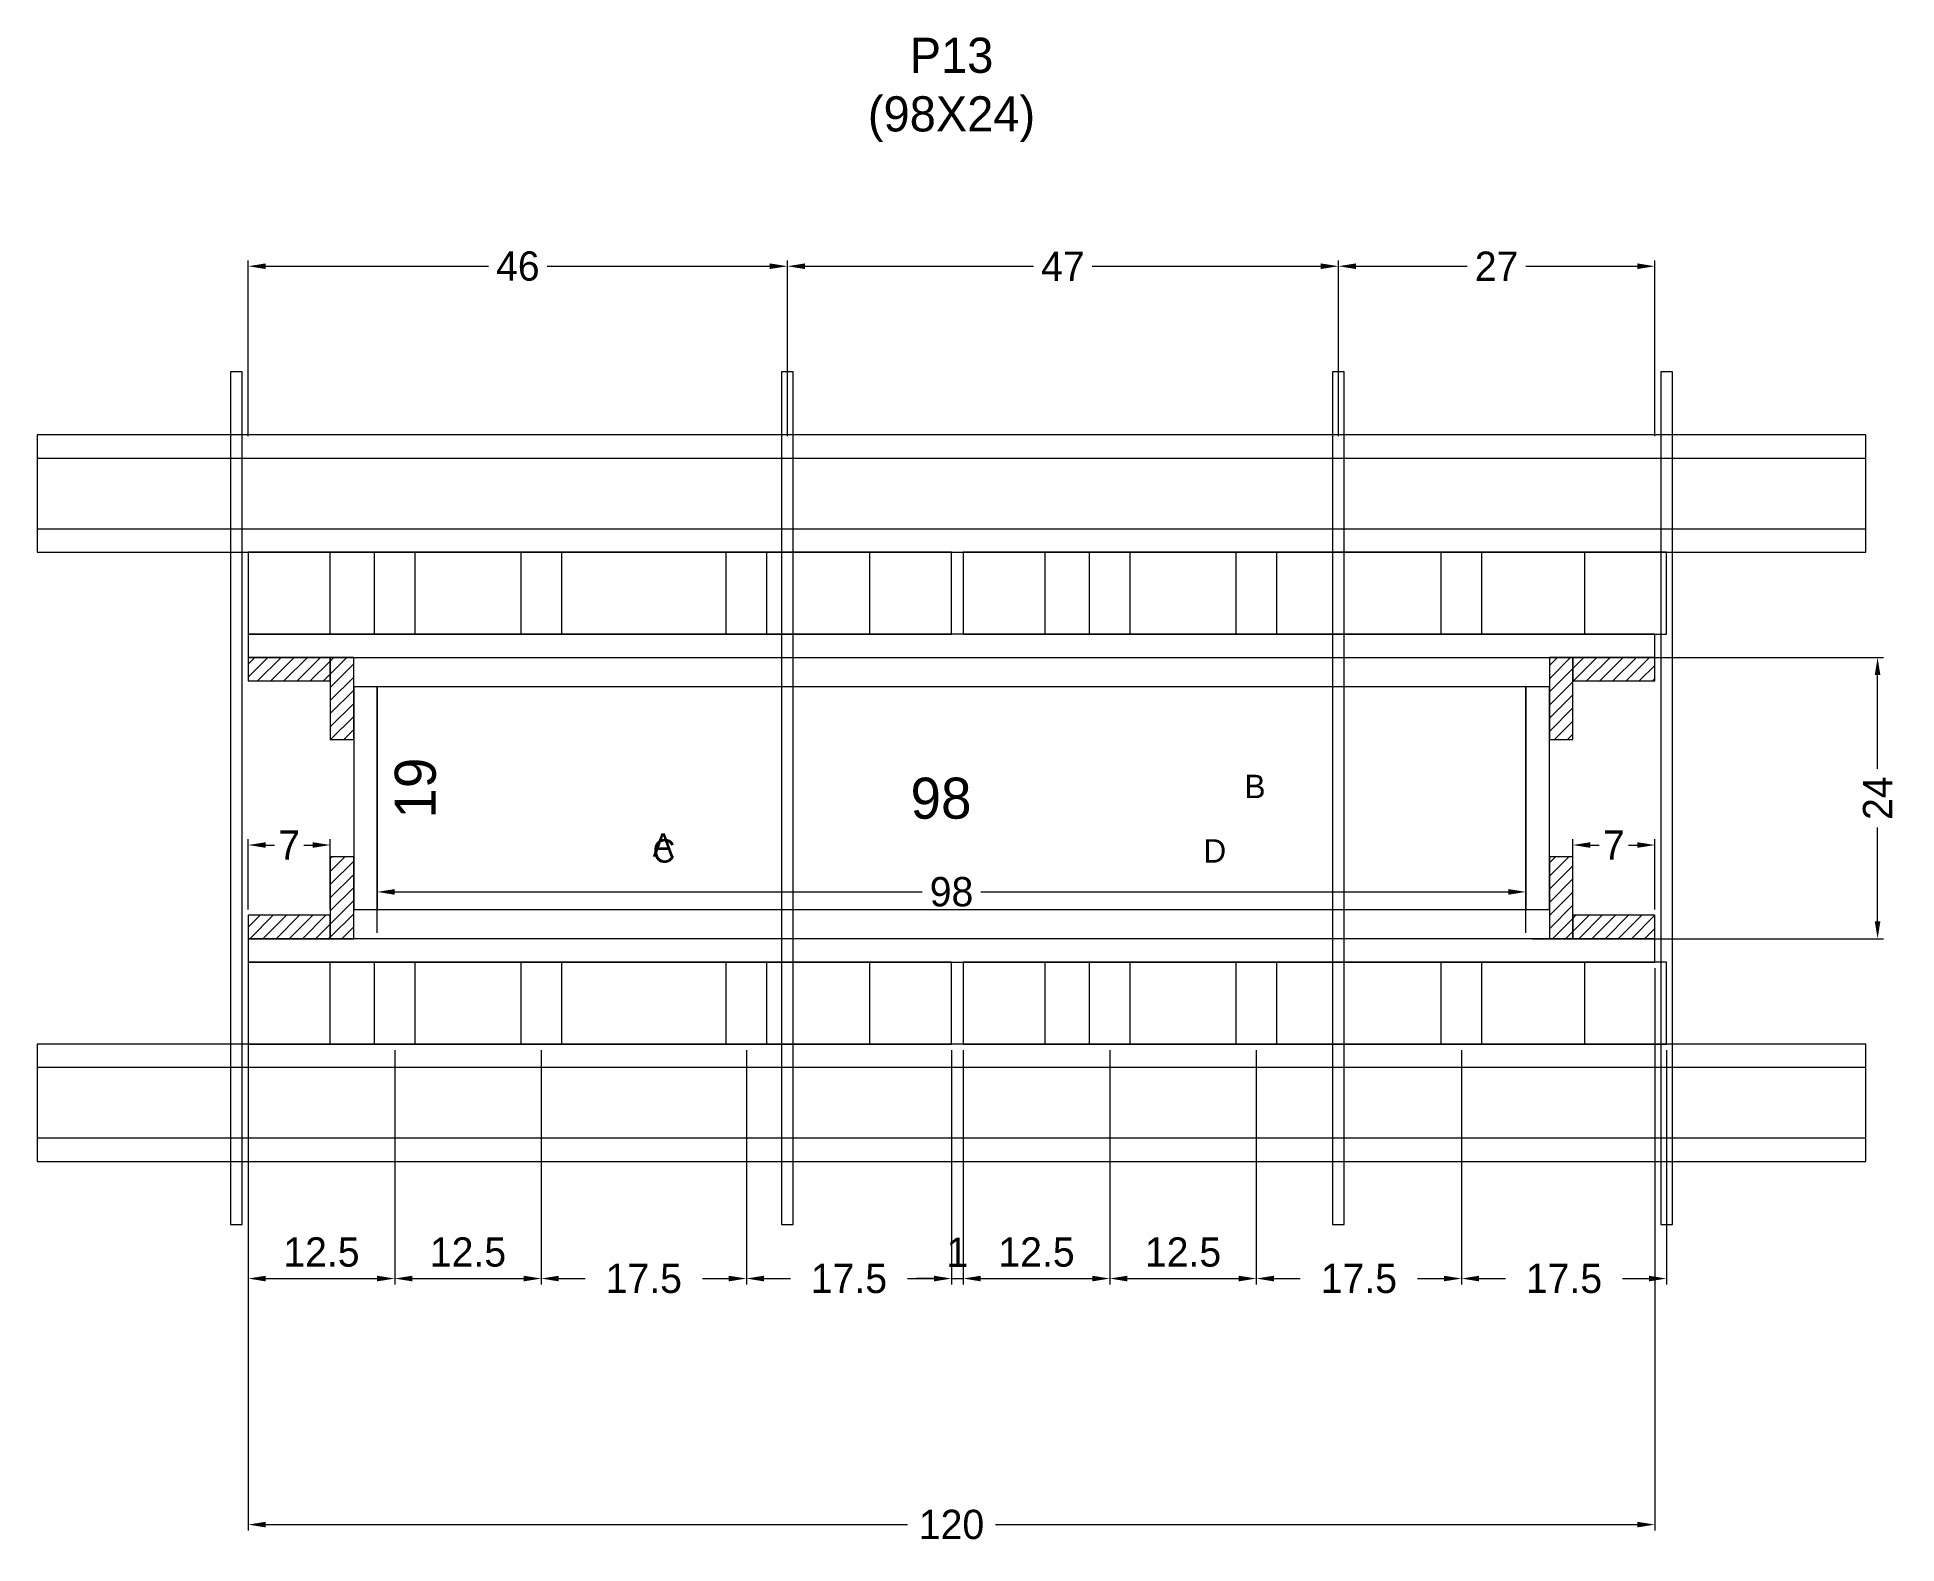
# Model space of a CAD drawing. Header units: centimetres. Extents: x -8500 to 4335, y -467 to 295.
# Drawn here: x -156 to 161.3, y 12.7 to 269.9 of the extents above; entities that cross this region are included whole.
import ezdxf

# ---------------------------------------------------------------- set-up
doc = ezdxf.new("R2010")
doc.units = ezdxf.units.CM
for name, color, linetype in [('CHAPA', 140, 'Continuous'), ('COTA', 241, 'Continuous'), ('Hachura', 251, 'Continuous'), ('Madeira', 30, 'Continuous'), ('NOMENCLATURA', 7, 'Continuous'), ('Painéis', 200, 'Continuous'), ('Perfil Metálico', 150, 'Continuous'), ('SARRAFO', 251, 'Continuous'), ('TEXTO_GERAL', 7, 'Continuous')]:
    doc.layers.add(name, color=color, linetype=linetype)
doc.dimstyles.new('cotax2', dxfattribs={"dimtxt": 2.5, "dimasz": 1.5, "dimexe": 0.5, "dimexo": 0.5, "dimgap": 0.5, "dimtad": 1, "dimcen": 2.5, "dimazin": 3, "dimtfac": 1, "dimtmove": 0, "dimatfit": 3})
pattern_1 = [(45, (0, 0), (-1.122532, 1.122532), [])]

msp = doc.modelspace()

# ---------------------------------------------------------------- texts
at = {"layer": 'COTA'}
msp.add_text('19', height=7, rotation=90, dxfattribs=at).set_placement((-88, 136.5))
msp.add_text('98', height=7, dxfattribs=at).set_placement((-7, 136.5))
at = {"layer": 'NOMENCLATURA', "insert": (0, 252), "char_height": 6, "attachment_point": 8}
msp.add_mtext('P13\\P(98X24)', dxfattribs=at)
at = {"layer": 'TEXTO_GERAL'}
for s, p in [('B', (50, 140)), ('A', (-51, 130)), ('C', (-51, 129)), ('D', (43, 129))]:
    msp.add_text(s, height=4, dxfattribs=at).set_placement(p)

# ---------------------------------------------------------------- blocks, each defined once
blk = doc.blocks.new('_CLOSEDFILLED')
at = {"color": 0, "linetype": 'BYBLOCK'}
blk.add_solid([(-1, 0.16), (0, 0), (-1, -0.16)], dxfattribs=at)
blk = doc.blocks.new('*D30')
for p, q in [((-120, 111), (-120, 15)), ((120, 111), (120, 15)), ((-117, 16), (-7.5, 16)), ((7.5, 16), (117, 16))]:
    blk.add_line(p, q)
at = {"layer": 'Defpoints'}
for p in [(-120, 112), (120, 112), (-120, 16)]:
    blk.add_point(p, dxfattribs=at)
at = {"layer": 'COTA', "xscale": 3, "yscale": 3, "rotation": 180}
blk.add_blockref('_CLOSEDFILLED', (-120, 16), dxfattribs=at)
at = {"layer": 'COTA', "xscale": 3, "yscale": 3}
blk.add_blockref('_CLOSEDFILLED', (120, 16), dxfattribs=at)
at = {"layer": 'COTA', "insert": (0, 16), "char_height": 5, "attachment_point": 5}
blk.add_mtext('120', dxfattribs=at)
blk = doc.blocks.new('*D31')
for p, q in [((-120, 97), (-120, 57)), ((-95, 97), (-95, 57)), ((-117, 58), (-98, 58))]:
    blk.add_line(p, q)
at = {"layer": 'Defpoints'}
for p in [(-120, 98), (-95, 98), (-120, 58)]:
    blk.add_point(p, dxfattribs=at)
at = {"layer": 'COTA', "xscale": 3, "yscale": 3, "rotation": 180}
blk.add_blockref('_CLOSEDFILLED', (-120, 58), dxfattribs=at)
at = {"layer": 'COTA', "xscale": 3, "yscale": 3}
blk.add_blockref('_CLOSEDFILLED', (-95, 58), dxfattribs=at)
at = {"layer": 'COTA', "insert": (-107.5, 62.5), "char_height": 5, "attachment_point": 5}
blk.add_mtext('12.5', dxfattribs=at)
blk = doc.blocks.new('*D32')
for p, q in [((-95, 97), (-95, 57)), ((-70, 97), (-70, 57)), ((-92, 58), (-73, 58))]:
    blk.add_line(p, q)
at = {"layer": 'Defpoints'}
for p in [(-95, 98), (-70, 98), (-95, 58)]:
    blk.add_point(p, dxfattribs=at)
at = {"layer": 'COTA', "xscale": 3, "yscale": 3, "rotation": 180}
blk.add_blockref('_CLOSEDFILLED', (-95, 58), dxfattribs=at)
at = {"layer": 'COTA', "xscale": 3, "yscale": 3}
blk.add_blockref('_CLOSEDFILLED', (-70, 58), dxfattribs=at)
at = {"layer": 'COTA', "insert": (-82.5, 62.5), "char_height": 5, "attachment_point": 5}
blk.add_mtext('12.5', dxfattribs=at)
blk = doc.blocks.new('*D33')
for p, q in [((-70, 97), (-70, 57)), ((-35, 97), (-35, 57)), ((-67, 58), (-62.5, 58)), ((-42.5, 58), (-38, 58))]:
    blk.add_line(p, q)
at = {"layer": 'Defpoints'}
for p in [(-70, 98), (-35, 98), (-70, 58)]:
    blk.add_point(p, dxfattribs=at)
at = {"layer": 'COTA', "xscale": 3, "yscale": 3, "rotation": 180}
blk.add_blockref('_CLOSEDFILLED', (-70, 58), dxfattribs=at)
at = {"layer": 'COTA', "xscale": 3, "yscale": 3}
blk.add_blockref('_CLOSEDFILLED', (-35, 58), dxfattribs=at)
at = {"layer": 'COTA', "insert": (-52.5, 58), "char_height": 5, "attachment_point": 5}
blk.add_mtext('17.5', dxfattribs=at)
blk = doc.blocks.new('*D34')
for p, q in [((-35, 97), (-35, 57)), ((0, 97), (0, 57)), ((-32, 58), (-27.5, 58)), ((-7.5, 58), (-3, 58))]:
    blk.add_line(p, q)
at = {"layer": 'Defpoints'}
for p in [(-35, 98), (0, 98), (-35, 58)]:
    blk.add_point(p, dxfattribs=at)
at = {"layer": 'COTA', "xscale": 3, "yscale": 3, "rotation": 180}
blk.add_blockref('_CLOSEDFILLED', (-35, 58), dxfattribs=at)
at = {"layer": 'COTA', "xscale": 3, "yscale": 3}
blk.add_blockref('_CLOSEDFILLED', (0, 58), dxfattribs=at)
at = {"layer": 'COTA', "insert": (-17.5, 58), "char_height": 5, "attachment_point": 5}
blk.add_mtext('17.5', dxfattribs=at)
blk = doc.blocks.new('*D35')
for p, q in [((2, 97), (2, 57)), ((27, 97), (27, 57)), ((5, 58), (24, 58))]:
    blk.add_line(p, q)
at = {"layer": 'Defpoints'}
for p in [(2, 98), (27, 98), (2, 58)]:
    blk.add_point(p, dxfattribs=at)
at = {"layer": 'COTA', "xscale": 3, "yscale": 3, "rotation": 180}
blk.add_blockref('_CLOSEDFILLED', (2, 58), dxfattribs=at)
at = {"layer": 'COTA', "xscale": 3, "yscale": 3}
blk.add_blockref('_CLOSEDFILLED', (27, 58), dxfattribs=at)
at = {"layer": 'COTA', "insert": (14.5, 62.5), "char_height": 5, "attachment_point": 5}
blk.add_mtext('12.5', dxfattribs=at)
blk = doc.blocks.new('*D36')
for p, q in [((27, 97), (27, 57)), ((52, 97), (52, 57)), ((30, 58), (49, 58))]:
    blk.add_line(p, q)
at = {"layer": 'Defpoints'}
for p in [(27, 98), (52, 98), (27, 58)]:
    blk.add_point(p, dxfattribs=at)
at = {"layer": 'COTA', "xscale": 3, "yscale": 3, "rotation": 180}
blk.add_blockref('_CLOSEDFILLED', (27, 58), dxfattribs=at)
at = {"layer": 'COTA', "xscale": 3, "yscale": 3}
blk.add_blockref('_CLOSEDFILLED', (52, 58), dxfattribs=at)
at = {"layer": 'COTA', "insert": (39.5, 62.5), "char_height": 5, "attachment_point": 5}
blk.add_mtext('12.5', dxfattribs=at)
blk = doc.blocks.new('*D37')
for p, q in [((52, 97), (52, 57)), ((87, 97), (87, 57)), ((55, 58), (59.5, 58)), ((79.5, 58), (84, 58))]:
    blk.add_line(p, q)
at = {"layer": 'Defpoints'}
for p in [(52, 98), (87, 98), (52, 58)]:
    blk.add_point(p, dxfattribs=at)
at = {"layer": 'COTA', "xscale": 3, "yscale": 3, "rotation": 180}
blk.add_blockref('_CLOSEDFILLED', (52, 58), dxfattribs=at)
at = {"layer": 'COTA', "xscale": 3, "yscale": 3}
blk.add_blockref('_CLOSEDFILLED', (87, 58), dxfattribs=at)
at = {"layer": 'COTA', "insert": (69.5, 58), "char_height": 5, "attachment_point": 5}
blk.add_mtext('17.5', dxfattribs=at)
blk = doc.blocks.new('*D38')
for p, q in [((87, 97), (87, 57)), ((122, 97), (122, 57)), ((90, 58), (94.5, 58)), ((114.5, 58), (119, 58))]:
    blk.add_line(p, q)
at = {"layer": 'Defpoints'}
for p in [(87, 98), (122, 98), (87, 58)]:
    blk.add_point(p, dxfattribs=at)
at = {"layer": 'COTA', "xscale": 3, "yscale": 3, "rotation": 180}
blk.add_blockref('_CLOSEDFILLED', (87, 58), dxfattribs=at)
at = {"layer": 'COTA', "xscale": 3, "yscale": 3}
blk.add_blockref('_CLOSEDFILLED', (122, 58), dxfattribs=at)
at = {"layer": 'COTA', "insert": (104.5, 58), "char_height": 5, "attachment_point": 5}
blk.add_mtext('17.5', dxfattribs=at)
blk = doc.blocks.new('*D39')
for p, q in [((0, 97), (0, 57)), ((2, 97), (2, 57)), ((-3, 58), (-6, 58)), ((0, 58), (2, 58)), ((5, 58), (8, 58))]:
    blk.add_line(p, q)
at = {"layer": 'Defpoints'}
for p in [(0, 98), (2, 98), (0, 58)]:
    blk.add_point(p, dxfattribs=at)
at = {"layer": 'COTA', "xscale": 3, "yscale": 3}
blk.add_blockref('_CLOSEDFILLED', (0, 58), dxfattribs=at)
at = {"layer": 'COTA', "xscale": 3, "yscale": 3, "rotation": 180}
blk.add_blockref('_CLOSEDFILLED', (2, 58), dxfattribs=at)
at = {"layer": 'COTA', "insert": (1, 62.5), "char_height": 5, "attachment_point": 5}
blk.add_mtext('1', dxfattribs=at)
blk = doc.blocks.new('*D40')
for p, q in [((-98, 117), (-98, 125)), ((-95, 124), (-5, 124)), ((5, 124), (95, 124)), ((98, 117), (98, 125))]:
    blk.add_line(p, q)
at = {"layer": 'Defpoints'}
for p in [(-98, 124), (-98, 116), (98, 116)]:
    blk.add_point(p, dxfattribs=at)
at = {"layer": 'COTA', "xscale": 3, "yscale": 3, "rotation": 180}
blk.add_blockref('_CLOSEDFILLED', (-98, 124), dxfattribs=at)
at = {"layer": 'COTA', "xscale": 3, "yscale": 3}
blk.add_blockref('_CLOSEDFILLED', (98, 124), dxfattribs=at)
at = {"layer": 'COTA', "insert": (0, 124), "char_height": 5, "attachment_point": 5}
blk.add_mtext('98', dxfattribs=at)
blk = doc.blocks.new('*D41')
for p, q in [((99, 164), (159, 164)), ((158, 145), (158, 161)), ((158, 119), (158, 135)), ((99, 116), (159, 116))]:
    blk.add_line(p, q)
at = {"layer": 'Defpoints'}
for p in [(98, 164), (98, 116), (158, 116)]:
    blk.add_point(p, dxfattribs=at)
at = {"layer": 'COTA', "xscale": 3, "yscale": 3}
for p, rotation in [((158, 164), 90), ((158, 116), -90.00000000000001)]:
    blk.add_blockref('_CLOSEDFILLED', p, dxfattribs=dict(at, rotation=rotation))
at = {"layer": 'COTA', "insert": (158, 140), "char_height": 5, "attachment_point": 5, "rotation": 90}
blk.add_mtext('24', dxfattribs=at)
blk = doc.blocks.new('*D42')
for p, q in [((-120, 121), (-120, 133)), ((-117, 132), (-115.5, 132)), ((-110.5, 132), (-109, 132)), ((-106, 121), (-106, 133))]:
    blk.add_line(p, q)
at = {"layer": 'Defpoints'}
for p in [(-120, 132), (-120, 120), (-106, 120)]:
    blk.add_point(p, dxfattribs=at)
at = {"layer": 'COTA', "xscale": 3, "yscale": 3, "rotation": 180}
blk.add_blockref('_CLOSEDFILLED', (-120, 132), dxfattribs=at)
at = {"layer": 'COTA', "xscale": 3, "yscale": 3}
blk.add_blockref('_CLOSEDFILLED', (-106, 132), dxfattribs=at)
at = {"layer": 'COTA', "insert": (-113, 132), "char_height": 5, "attachment_point": 5}
blk.add_mtext('7', dxfattribs=at)
blk = doc.blocks.new('*D43')
for p, q in [((106, 121), (106, 133)), ((109, 132), (110.5, 132)), ((115.5, 132), (117, 132)), ((120, 121), (120, 133))]:
    blk.add_line(p, q)
at = {"layer": 'Defpoints'}
for p in [(106, 132), (106, 120), (120, 120)]:
    blk.add_point(p, dxfattribs=at)
at = {"layer": 'COTA', "xscale": 3, "yscale": 3, "rotation": 180}
blk.add_blockref('_CLOSEDFILLED', (106, 132), dxfattribs=at)
at = {"layer": 'COTA', "xscale": 3, "yscale": 3}
blk.add_blockref('_CLOSEDFILLED', (120, 132), dxfattribs=at)
at = {"layer": 'COTA', "insert": (113, 132), "char_height": 5, "attachment_point": 5}
blk.add_mtext('7', dxfattribs=at)
blk = doc.blocks.new('*D44')
for p, q in [((-120, 201.8), (-120, 231.8)), ((-28, 201.8), (-28, 231.8)), ((-117, 230.8), (-79, 230.8)), ((-69, 230.8), (-31, 230.8))]:
    blk.add_line(p, q)
at = {"layer": 'Defpoints'}
for p in [(-120, 230.8), (-120, 200.8), (-28, 200.8)]:
    blk.add_point(p, dxfattribs=at)
at = {"layer": 'COTA', "xscale": 3, "yscale": 3, "rotation": 180}
blk.add_blockref('_CLOSEDFILLED', (-120, 230.8), dxfattribs=at)
at = {"layer": 'COTA', "xscale": 3, "yscale": 3}
blk.add_blockref('_CLOSEDFILLED', (-28, 230.8), dxfattribs=at)
at = {"layer": 'COTA', "insert": (-74, 230.8), "char_height": 5, "attachment_point": 5}
blk.add_mtext('46', dxfattribs=at)
blk = doc.blocks.new('*D45')
for p, q in [((-28, 201.8), (-28, 231.8)), ((66, 201.8), (66, 231.8)), ((-25, 230.8), (14, 230.8)), ((24, 230.8), (63, 230.8))]:
    blk.add_line(p, q)
at = {"layer": 'Defpoints'}
for p in [(-28, 230.8), (-28, 200.8), (66, 200.8)]:
    blk.add_point(p, dxfattribs=at)
at = {"layer": 'COTA', "xscale": 3, "yscale": 3, "rotation": 180}
blk.add_blockref('_CLOSEDFILLED', (-28, 230.8), dxfattribs=at)
at = {"layer": 'COTA', "xscale": 3, "yscale": 3}
blk.add_blockref('_CLOSEDFILLED', (66, 230.8), dxfattribs=at)
at = {"layer": 'COTA', "insert": (19, 230.8), "char_height": 5, "attachment_point": 5}
blk.add_mtext('47', dxfattribs=at)
blk = doc.blocks.new('*D46')
for p, q in [((66, 201.8), (66, 231.8)), ((120, 201.8), (120, 231.8)), ((69, 230.8), (88, 230.8)), ((98, 230.8), (117, 230.8))]:
    blk.add_line(p, q)
at = {"layer": 'Defpoints'}
for p in [(66, 230.8), (66, 200.8), (120, 200.8)]:
    blk.add_point(p, dxfattribs=at)
at = {"layer": 'COTA', "xscale": 3, "yscale": 3, "rotation": 180}
blk.add_blockref('_CLOSEDFILLED', (66, 230.8), dxfattribs=at)
at = {"layer": 'COTA', "xscale": 3, "yscale": 3}
blk.add_blockref('_CLOSEDFILLED', (120, 230.8), dxfattribs=at)
at = {"layer": 'COTA', "insert": (93, 230.8), "char_height": 5, "attachment_point": 5}
blk.add_mtext('27', dxfattribs=at)

# ---------------------------------------------------------------- dimensions: what is measured, and where the dimension line sits
at = {"layer": 'COTA'}
for base, p1, p2, picture, middle in [((-120, 230.8), (-120, 200.8), (-28, 200.8), '*D44', (-74, 230.8)), ((-28, 230.8), (-28, 200.8), (66, 200.8), '*D45', (19, 230.8)), ((66, 230.8), (66, 200.8), (120, 200.8), '*D46', (93, 230.8)), ((-120, 132), (-120, 120), (-106, 120), '*D42', (-113, 132)), ((106, 132), (106, 120), (120, 120), '*D43', (113, 132)), ((-98, 124), (-98, 116), (98, 116), '*D40', (0, 124)), ((-120, 16), (-120, 112), (120, 112), '*D30', (0, 16)), ((0, 58), (0, 98), (2, 98), '*D39', (1, 62.5))]:
    dim = msp.add_linear_dim(base=base, p1=p1, p2=p2, dimstyle='cotax2', dxfattribs=at)
    dim.commit()
    dim.dimension.update_dxf_attribs({"geometry": picture, "text_midpoint": middle})
dim = msp.add_linear_dim(base=(158, 116), p1=(98, 116), p2=(98, 164), angle=90, dimstyle='cotax2', dxfattribs=at)
dim.commit()
dim.dimension.update_dxf_attribs({"geometry": '*D41', "text_midpoint": (158, 140)})
for base, p1, p2, text, picture, middle in [((-120, 58), (-120, 98), (-95, 98), '12.5', '*D31', (-107.5, 62.5)), ((-95, 58), (-95, 98), (-70, 98), '12.5', '*D32', (-82.5, 62.5)), ((-70, 58), (-70, 98), (-35, 98), '17.5', '*D33', (-52.5, 58)), ((-35, 58), (-35, 98), (0, 98), '17.5', '*D34', (-17.5, 58)), ((2, 58), (2, 98), (27, 98), '12.5', '*D35', (14.5, 62.5)), ((27, 58), (27, 98), (52, 98), '12.5', '*D36', (39.5, 62.5)), ((52, 58), (52, 98), (87, 98), '17.5', '*D37', (69.5, 58)), ((87, 58), (87, 98), (122, 98), '17.5', '*D38', (104.5, 58))]:
    dim = msp.add_linear_dim(base=base, p1=p1, p2=p2, text=text, dimstyle='cotax2', dxfattribs=at)
    dim.commit()
    dim.dimension.update_dxf_attribs({"geometry": picture, "text_midpoint": middle})

# ---------------------------------------------------------------- hatches: boundary and pattern name
at = {"layer": 'Hachura'}
h = msp.add_hatch(dxfattribs=at)
h.set_pattern_fill('ANSI31')
h.set_pattern_definition(pattern_1)
h.paths.add_polyline_path([(-120, 160), (-106, 160), (-106, 164), (-120, 164)])
h = msp.add_hatch(dxfattribs=at)
h.set_pattern_fill('ANSI31')
h.set_pattern_definition(pattern_1)
h.paths.add_polyline_path([(-106, 150), (-102, 150), (-102, 164), (-106, 164)])
h = msp.add_hatch(dxfattribs=at)
h.set_pattern_fill('ANSI31')
h.set_pattern_definition(pattern_1)
h.paths.add_polyline_path([(102, 150), (106, 150), (106, 164), (102, 164)])
h = msp.add_hatch(dxfattribs=at)
h.set_pattern_fill('ANSI31')
h.set_pattern_definition(pattern_1)
h.paths.add_polyline_path([(106, 160), (120, 160), (120, 164), (106, 164)])
h = msp.add_hatch(dxfattribs=at)
h.set_pattern_fill('ANSI31')
h.set_pattern_definition(pattern_1)
h.paths.add_polyline_path([(-106, 116), (-102, 116), (-102, 130), (-106, 130)])
h = msp.add_hatch(dxfattribs=at)
h.set_pattern_fill('ANSI31')
h.set_pattern_definition(pattern_1)
h.paths.add_polyline_path([(102, 116), (106, 116), (106, 130), (102, 130)])
h = msp.add_hatch(dxfattribs=at)
h.set_pattern_fill('ANSI31')
h.set_pattern_definition(pattern_1)
h.paths.add_polyline_path([(-120, 116), (-106, 116), (-106, 120), (-120, 120)])
h = msp.add_hatch(dxfattribs=at)
h.set_pattern_fill('ANSI31')
h.set_pattern_definition(pattern_1)
h.paths.add_polyline_path([(106, 116), (120, 116), (120, 120), (106, 120)])

# ---------------------------------------------------------------- linework, layer by layer
at = {"layer": 'CHAPA', "lineweight": 18}
for points in [[(-120, 164), (120, 164), (120, 168), (-120, 168)], [(-120, 164), (120, 164), (120, 168), (-120, 168)], [(-102, 121), (-98, 121), (-98, 159), (-102, 159)], [(-102, 121), (-98, 121), (-98, 159), (-102, 159)], [(98, 121), (102, 121), (102, 159), (98, 159)], [(98, 121), (102, 121), (102, 159), (98, 159)], [(-120, 112), (120, 112), (120, 116), (-120, 116)], [(-120, 112), (120, 112), (120, 116), (-120, 116)]]:
    msp.add_lwpolyline(points, close=True, dxfattribs=at)
at = {"layer": 'Hachura'}
for points in [[(-123, 67.2), (-121, 67.2), (-121, 212.8), (-123, 212.8)], [(-29, 168), (-27, 168), (-27, 212.8), (-29, 212.8)], [(65, 168), (67, 168), (67, 212.8), (65, 212.8)], [(121, 67.2), (123, 67.2), (123, 212.8), (121, 212.8)], [(-29, 112), (-27, 112), (-27, 168), (-29, 168)], [(65, 112), (67, 112), (67, 168), (65, 168)], [(-29, 67.2), (-27, 67.2), (-27, 112), (-29, 112)], [(65, 67.2), (67, 67.2), (67, 112), (65, 112)]]:
    msp.add_lwpolyline(points, close=True, dxfattribs=at)
at = {"layer": 'Madeira', "color": 126}
for points in [[(-120, 168), (0, 168), (0, 182), (-120, 182)], [(-120, 168), (-106, 168), (-106, 182), (-120, 182)], [(-98.5, 168), (-91.5, 168), (-91.5, 182), (-98.5, 182)], [(-73.5, 168), (-66.5, 168), (-66.5, 182), (-73.5, 182)], [(-38.5, 168), (-31.5, 168), (-31.5, 182), (-38.5, 182)], [(-14, 168), (0, 168), (0, 182), (-14, 182)], [(2, 168), (122, 168), (122, 182), (2, 182)], [(2, 168), (16, 168), (16, 182), (2, 182)], [(23.5, 168), (30.5, 168), (30.5, 182), (23.5, 182)], [(48.5, 168), (55.5, 168), (55.5, 182), (48.5, 182)], [(83.5, 168), (90.5, 168), (90.5, 182), (83.5, 182)], [(108, 168), (122, 168), (122, 182), (108, 182)], [(-120, 98), (0, 98), (0, 112), (-120, 112)], [(-120, 98), (-106, 98), (-106, 112), (-120, 112)], [(-98.5, 98), (-91.5, 98), (-91.5, 112), (-98.5, 112)], [(-73.5, 98), (-66.5, 98), (-66.5, 112), (-73.5, 112)], [(-38.5, 98), (-31.5, 98), (-31.5, 112), (-38.5, 112)], [(-14, 98), (0, 98), (0, 112), (-14, 112)], [(2, 98), (122, 98), (122, 112), (2, 112)], [(2, 98), (16, 98), (16, 112), (2, 112)], [(23.5, 98), (30.5, 98), (30.5, 112), (23.5, 112)], [(48.5, 98), (55.5, 98), (55.5, 112), (48.5, 112)], [(83.5, 98), (90.5, 98), (90.5, 112), (83.5, 112)], [(108, 98), (122, 98), (122, 112), (108, 112)]]:
    msp.add_lwpolyline(points, close=True, dxfattribs=at)
at = {"layer": 'Painéis'}
msp.add_lwpolyline([(-98, 121), (98, 121), (98, 159), (-98, 159)], close=True, dxfattribs=at)
at = {"layer": 'Perfil Metálico', "color": 224}
for points in [[(-156, 182), (156, 182), (156, 202), (-156, 202)], [(-156, 186), (156, 186), (156, 198), (-156, 198)], [(-156, 78), (156, 78), (156, 98), (-156, 98)], [(-156, 82), (156, 82), (156, 94), (-156, 94)]]:
    msp.add_lwpolyline(points, close=True, dxfattribs=at)
at = {"layer": 'SARRAFO', "color": 251, "lineweight": 13}
for points in [[(-120, 160), (-106, 160), (-106, 164), (-120, 164)], [(-106, 150), (-102, 150), (-102, 164), (-106, 164)], [(102, 150), (106, 150), (106, 164), (102, 164)], [(106, 160), (120, 160), (120, 164), (106, 164)], [(-106, 116), (-102, 116), (-102, 130), (-106, 130)], [(102, 116), (106, 116), (106, 130), (102, 130)], [(-120, 116), (-106, 116), (-106, 120), (-120, 120)], [(106, 116), (120, 116), (120, 120), (106, 120)]]:
    msp.add_lwpolyline(points, close=True, dxfattribs=at)

msp.set_redraw_order([(e.dxf.handle, doc.entitydb.next_handle()) for e in msp.query("TEXT MTEXT ATTDEF DIMENSION ARC_DIMENSION")])  # texts and dimensions are drawn at this point

doc.saveas('drawing.dxf')
